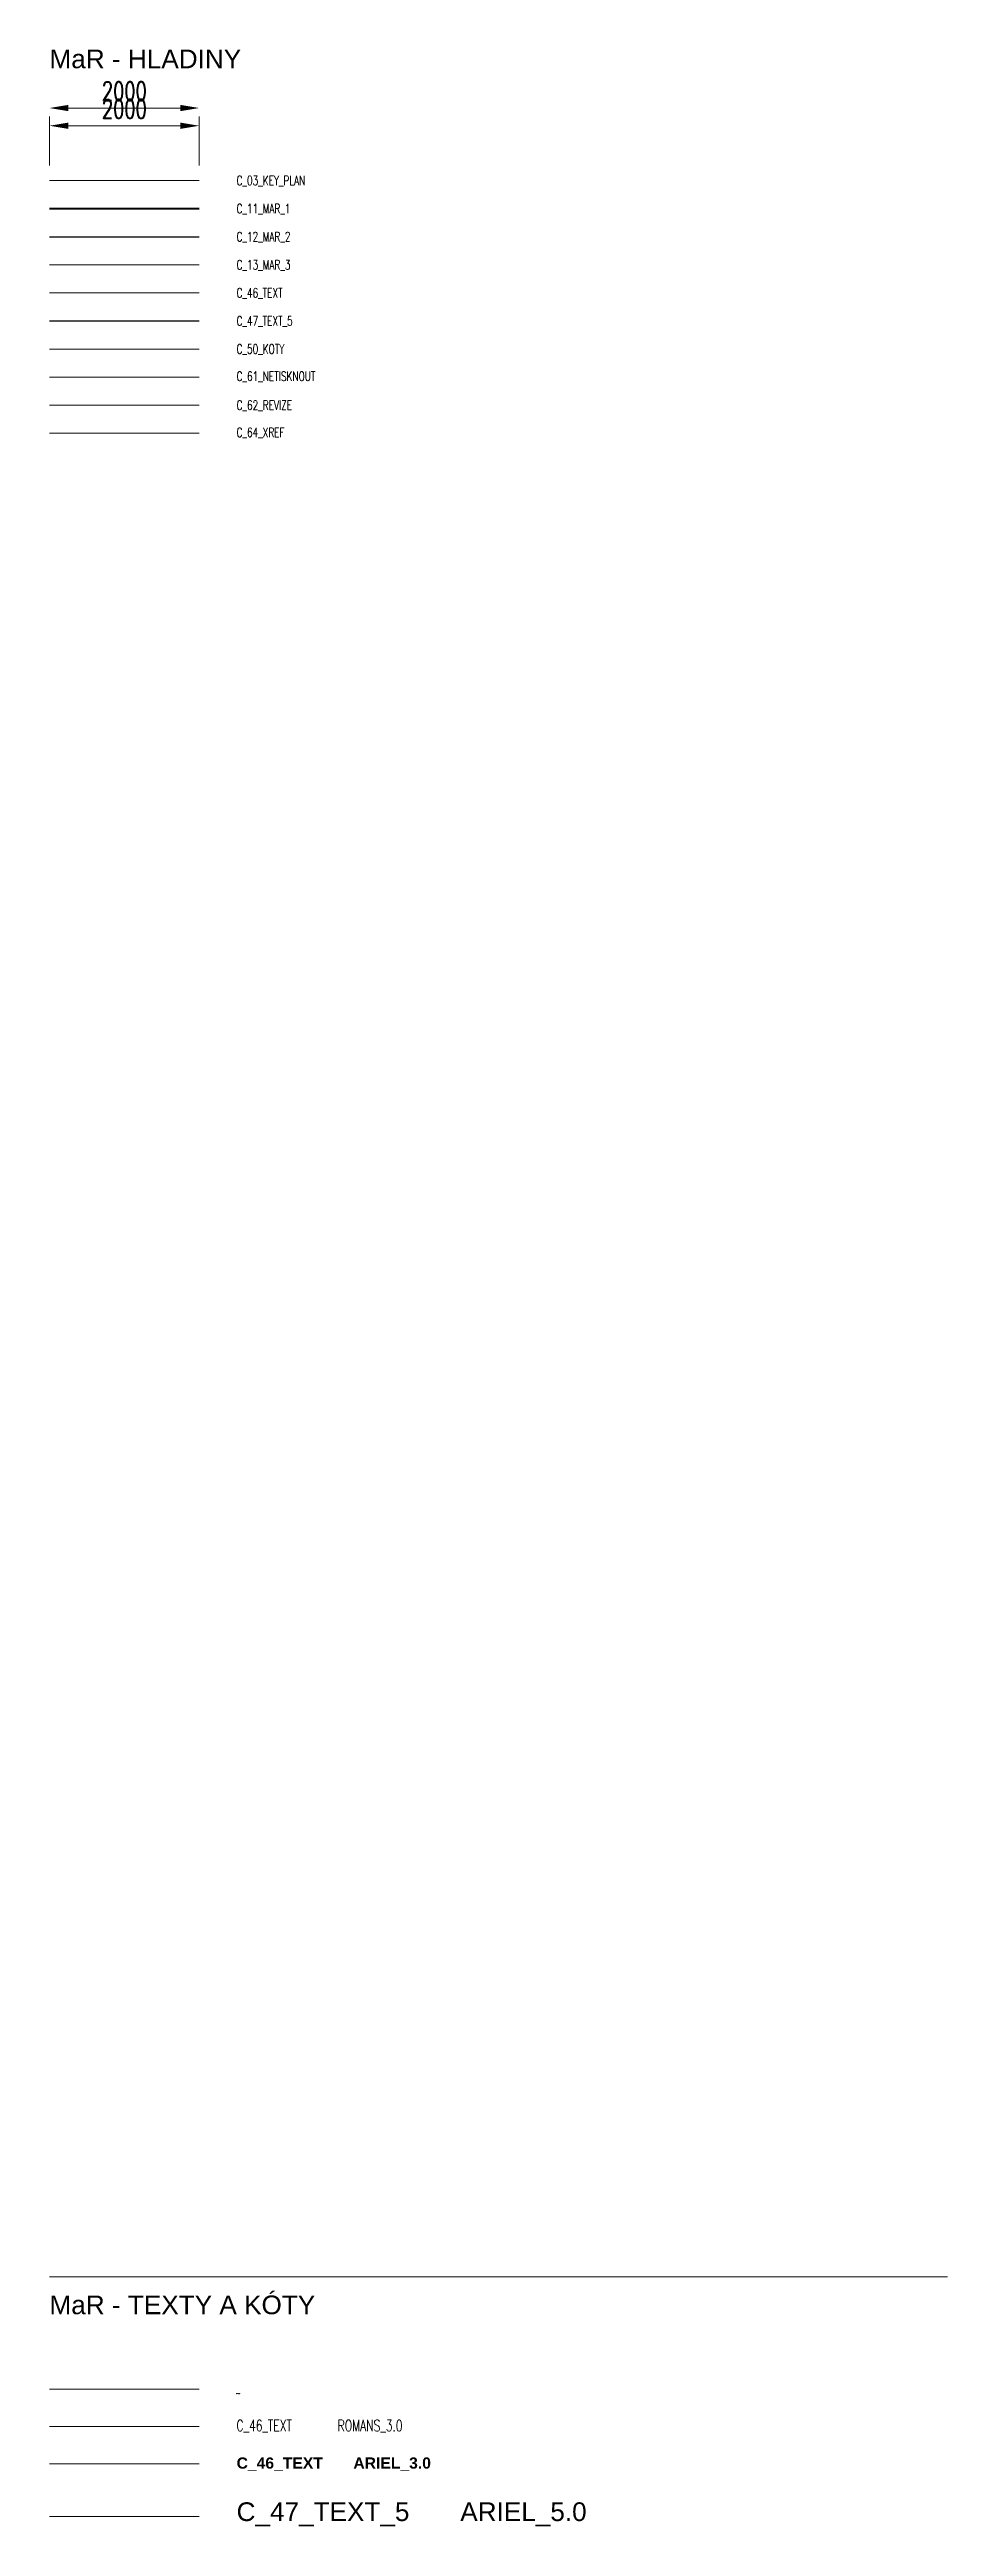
# Model space of a CAD drawing. Header units: millimetres. Extents: x -2000 to 108000, y 0 to 60000.
# Drawn here: x 96000 to 108000, y 26665 to 59750 of the extents above; entities that cross this region are included whole.
import ezdxf

# ---------------------------------------------------------------- set-up
doc = ezdxf.new("R2010")
doc.units = ezdxf.units.MM
doc.header["$LTSCALE"] = 0.5
for name, color, linetype, lineweight in [('C_03_KEY_PLAN', 254, 'Continuous', 20), ('C_11_MAR_1', 7, 'Continuous', 40), ('C_12_MAR_2', 30, 'Continuous', 30), ('C_13_MAR_3', 84, 'Continuous', 20), ('C_46_TEXT', 6, 'Continuous', 20), ('C_47_TEXT_5', 254, 'Continuous', 30), ('C_50_KOTY', 3, 'Continuous', 20), ('C_62_REVIZE', 254, 'Continuous', 20), ('C_64_XREF', 7, 'Continuous', 18), ('N_46_TEXT', 84, 'Continuous', 20)]:
    doc.layers.add(name, color=color, linetype=linetype, lineweight=lineweight)
doc.layers.add('C_61_NETISKNOUT', color=30, linetype='Continuous', lineweight=20, plot=False)
doc.styles.add('ARIAL_3.0', font='arialbd.ttf', dxfattribs={"height": 3})
doc.styles.add('ARIAL_5.0', font='arial.ttf', dxfattribs={"height": 5})
doc.styles.add('ROMANS_2.5', font='romans.shx', dxfattribs={"width": 0.7, "height": 2.5})
doc.styles.add('ROMANS_3.0', font='romans.shx', dxfattribs={"width": 0.7, "height": 3})
doc.dimstyles.new('2.5_vnejsi_Potrubi', dxfattribs={"dimscale": 100, "dimtxt": 2.5, "dimasz": 2.5, "dimexe": 1.25, "dimexo": 2, "dimgap": 1, "dimtad": 1, "dimdec": 0, "dimzin": 0, "dimdsep": 46, "dimtxsty": 'ROMANS_2.5', "dimcen": 2.5, "dimdle": 1.25, "dimclrd": 256, "dimclre": 256, "dimclrt": 4, "dimaunit": 1, "dimadec": 0, "dimazin": 0, "dimtfac": 1, "dimtdec": 0, "dimtix": 1, "dimtmove": 0, "dimatfit": 3, "dimldrblk": 'NONE', "dimfxl": 1, "dimtolj": 1, "dimtzin": 0, "dimlwd": -1, "dimlwe": -1, "dimarcsym": 0})
doc.dimstyles.new('2.5_vnitrni_Potrubi', dxfattribs={"dimscale": 100, "dimtxt": 2.5, "dimasz": 2.5, "dimexe": 1.25, "dimexo": 2, "dimgap": 1, "dimtad": 1, "dimdec": 0, "dimzin": 0, "dimdsep": 46, "dimtxsty": 'ROMANS_2.5', "dimcen": 2.5, "dimdle": 1.25, "dimse1": 1, "dimse2": 1, "dimclrd": 256, "dimclre": 256, "dimclrt": 4, "dimaunit": 1, "dimadec": 0, "dimazin": 0, "dimtfac": 1, "dimtdec": 0, "dimtix": 1, "dimtmove": 0, "dimatfit": 3, "dimldrblk": 'NONE', "dimfxl": 1, "dimtolj": 1, "dimtzin": 0, "dimlwd": -1, "dimlwe": -1, "dimarcsym": 0})

msp = doc.modelspace()

# ---------------------------------------------------------------- texts
at = {"layer": 'C_46_TEXT', "width": 0.7}
for s, height, style, p in [('C_46_TEXT       ROMANS_2.5', 2.5, 'ROMANS_2.5', (98500, 28437.5)), ('C_46_TEXT       ROMANS_3.0', 150, 'ROMANS_3.0', (98500, 27937.5))]:
    msp.add_text(s, height=height, dxfattribs=dict(at, style=style)).set_placement(p)
at = {"layer": 'C_46_TEXT', "style": 'ARIAL_3.0'}
msp.add_text('C_46_TEXT       ARIEL_3.0', height=150, dxfattribs=at).set_placement((98500, 27437.5))
at = {"layer": 'C_47_TEXT_5', "style": 'ARIAL_5.0'}
for s, p in [('MaR - HLADINY', (96000, 59500)), ('MaR - TEXTY A KÓTY', (96000, 29500)), ('C_47_TEXT_5       ARIEL_5.0', (98500, 26737.5))]:
    msp.add_text(s, height=250, dxfattribs=at).set_placement(p)
at = {"layer": 'N_46_TEXT', "style": 'ROMANS_2.5', "width": 0.7}
for s, p in [('C_03_KEY_PLAN', (98500, 57937.5)), ('C_11_MAR_1', (98500, 57562.5)), ('C_12_MAR_2', (98500, 57187.5)), ('C_13_MAR_3', (98500, 56812.5)), ('C_46_TEXT', (98500, 56437.5)), ('C_47_TEXT_5', (98500, 56062.5)), ('C_50_KOTY', (98500, 55687.5)), ('C_61_NETISKNOUT', (98500, 55323.2)), ('C_62_REVIZE', (98500, 54937.5)), ('C_64_XREF', (98500, 54573.2))]:
    msp.add_text(s, height=125, dxfattribs=at).set_placement(p)

# ---------------------------------------------------------------- blocks, each defined once
blk = doc.blocks.new('*D17')
at = {"layer": 'C_50_KOTY'}
for p, q in [((96000, 58200), (96000, 58857)), ((96250, 58732), (97750, 58732)), ((98000, 58200), (98000, 58857))]:
    blk.add_line(p, q, dxfattribs=at)
for points in [[(96250, 58774), (96250, 58690), (96000, 58732)], [(97750, 58774), (97750, 58690), (98000, 58732)]]:
    blk.add_solid(points, dxfattribs=at)
at = {"layer": 'Defpoints', "color": 0}
for p in [(98000, 58732), (96000, 58000), (98000, 58000)]:
    blk.add_point(p, dxfattribs=at)
at = {"layer": 'C_50_KOTY', "color": 4, "insert": (97000, 58957), "char_height": 250, "attachment_point": 5, "style": 'ROMANS_2.5'}
blk.add_mtext('\\A1;2000', dxfattribs=at)
blk = doc.blocks.new('_None')
blk = doc.blocks.new('*D78')
at = {"layer": 'C_50_KOTY'}
blk.add_line((96250, 58969), (97750, 58969), dxfattribs=at)
for points in [[(96250, 59010), (96250, 58927), (96000, 58969)], [(97750, 59010), (97750, 58927), (98000, 58969)]]:
    blk.add_solid(points, dxfattribs=at)
at = {"layer": 'Defpoints', "color": 0}
for p in [(98000, 58969), (96000, 58000), (98000, 58000)]:
    blk.add_point(p, dxfattribs=at)
at = {"layer": 'C_50_KOTY', "color": 4, "insert": (97000, 59194), "char_height": 250, "attachment_point": 5, "style": 'ROMANS_2.5'}
blk.add_mtext('\\A1;2000', dxfattribs=at)

# ---------------------------------------------------------------- dimensions: what is measured, and where the dimension line sits
at = {"layer": 'C_50_KOTY'}
for base, dimstyle, picture, middle in [((98000, 58968.6), '2.5_vnitrni_Potrubi', '*D78', (97000, 59193.6)), ((98000, 58731.9), '2.5_vnejsi_Potrubi', '*D17', (97000, 58956.9))]:
    dim = msp.add_linear_dim(base=base, p1=(96000, 58000), p2=(98000, 58000), dimstyle=dimstyle, dxfattribs=at)
    dim.commit()
    dim.dimension.update_dxf_attribs({"geometry": picture, "text_midpoint": middle})

# ---------------------------------------------------------------- linework, layer by layer
at = {"layer": 'C_03_KEY_PLAN'}
msp.add_line((96000, 58000), (98000, 58000), dxfattribs=at)
at = {"layer": 'C_11_MAR_1'}
msp.add_line((96000, 57625), (98000, 57625), dxfattribs=at)
at = {"layer": 'C_12_MAR_2'}
msp.add_line((96000, 57250), (98000, 57250), dxfattribs=at)
at = {"layer": 'C_13_MAR_3'}
msp.add_line((96000, 56875), (98000, 56875), dxfattribs=at)
at = {"layer": 'C_46_TEXT'}
msp.add_line((96000, 56500), (98000, 56500), dxfattribs=at)
at = {"layer": 'C_47_TEXT_5'}
msp.add_line((96000, 56125), (98000, 56125), dxfattribs=at)
at = {"layer": 'C_50_KOTY'}
msp.add_line((96000, 55750), (98000, 55750), dxfattribs=at)
at = {"layer": 'C_61_NETISKNOUT'}
for p, q in [((96000, 55375), (98000, 55375)), ((108000, 30000), (96000, 30000)), ((96000, 28500), (98000, 28500)), ((96000, 28000), (98000, 28000)), ((96000, 27500), (98000, 27500)), ((96000, 26800), (98000, 26800)), ((96000, 26800), (98000, 26800))]:
    msp.add_line(p, q, dxfattribs=at)
at = {"layer": 'C_62_REVIZE'}
msp.add_line((96000, 55000), (98000, 55000), dxfattribs=at)
at = {"layer": 'C_64_XREF'}
msp.add_line((96000, 54625), (98000, 54625), dxfattribs=at)

msp.set_redraw_order([(e.dxf.handle, doc.entitydb.next_handle()) for e in msp.query("TEXT MTEXT ATTDEF DIMENSION ARC_DIMENSION")])  # texts and dimensions are drawn at this point

doc.saveas('drawing.dxf')
